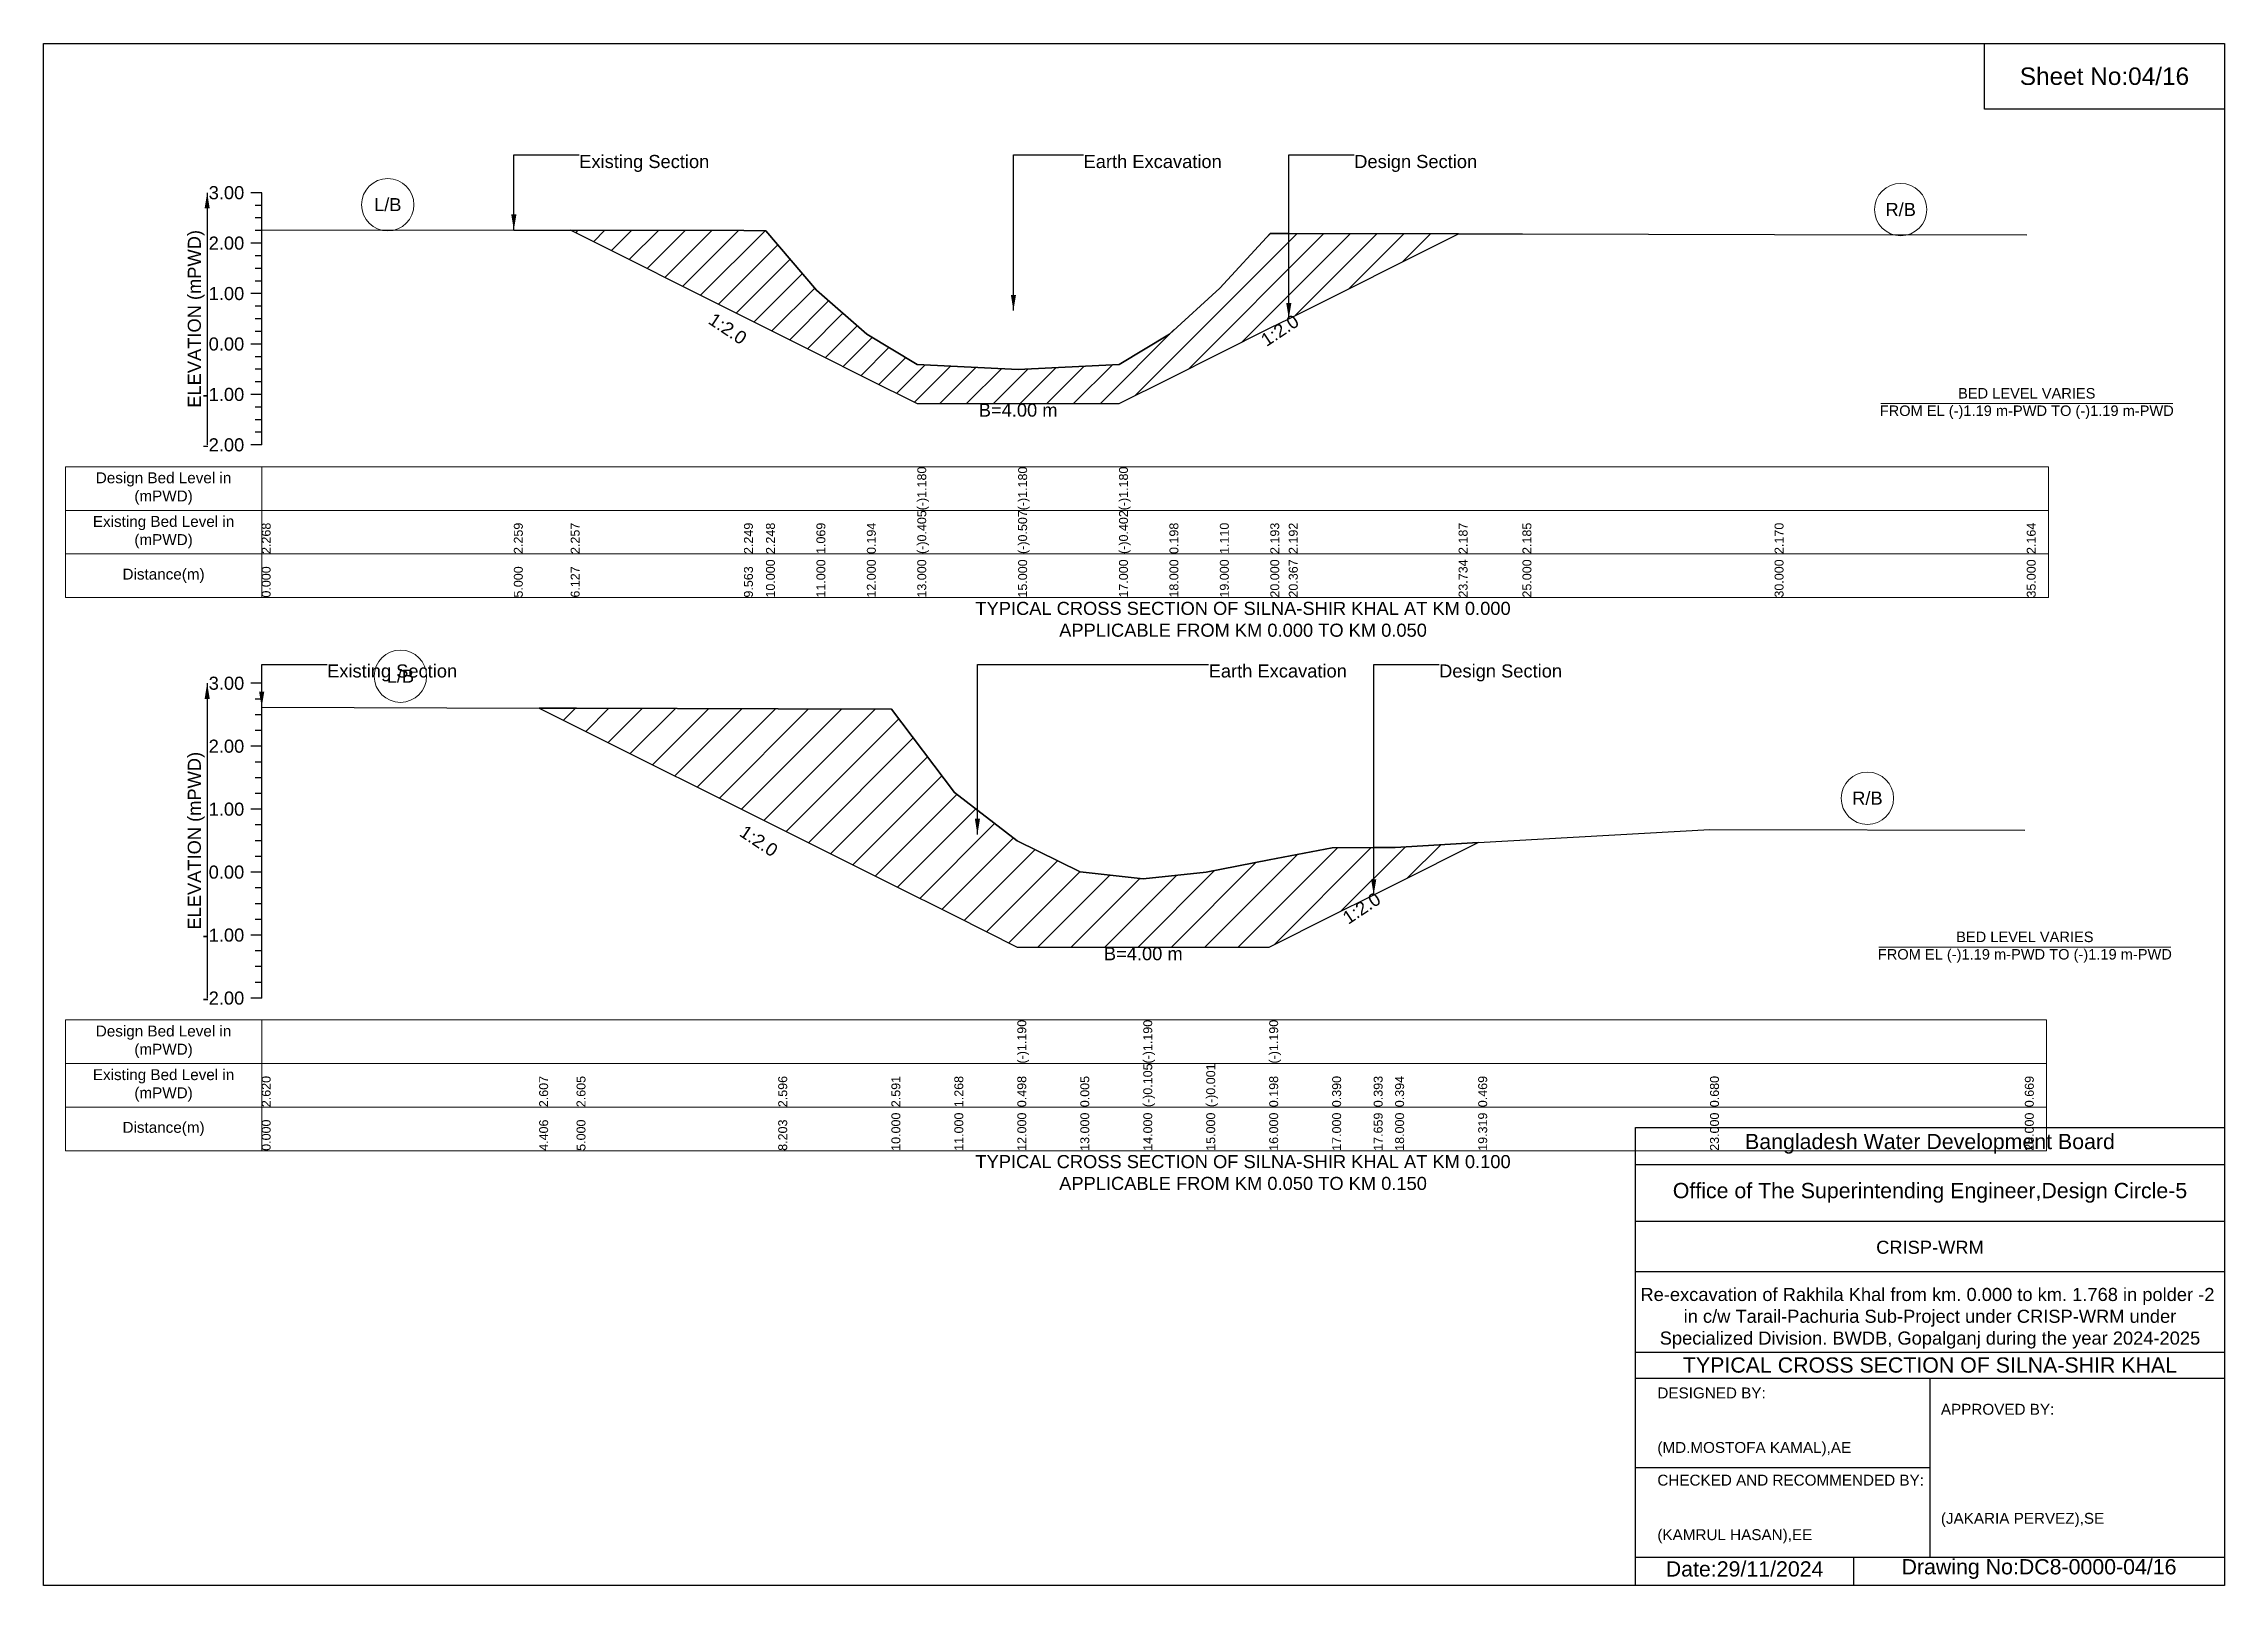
# Model space of a CAD drawing. Header units: inches. Extents: x 91000 to 258000, y -5656 to 0.
# Drawn here: x 130000 to 138000, y -5656 to 0 of the extents above; entities that cross this region are included whole.
import ezdxf

# ---------------------------------------------------------------- set-up
doc = ezdxf.new("R2010")
doc.units = ezdxf.units.IN
doc.header["$LTSCALE"] = 7
doc.header["$MEASUREMENT"] = 0
for name, color, linetype, lineweight in [('Cross section Data Border', 7, 'Continuous', 9), ('Cross Section Labels', 7, 'Continuous', 9), ('Existing_Bed_Level for Xsection', 7, 'Continuous', 25)]:
    doc.layers.add(name, color=color, linetype=linetype, lineweight=lineweight)
doc.styles.get("Standard").update_dxf_attribs({"font": 'arial.ttf'})
doc.dimstyles.get("Standard").update_dxf_attribs({"dimtxt": 0.18, "dimasz": 0.18, "dimexe": 0.18, "dimexo": 0.0625, "dimgap": 0.09, "dimtad": 0, "dimtih": 1, "dimtoh": 1, "dimdec": 4, "dimzin": 0, "dimdsep": 46, "dimtxsty": 'Standard', "dimcen": 0.09, "dimadec": 0, "dimazin": 0, "dimtfac": 1, "dimtdec": 4, "dimtofl": 0, "dimtmove": 0, "dimatfit": 3, "dimfxl": 1, "dimtolj": 1, "dimtzin": 0, "dimarcsym": 0})

msp = doc.modelspace()

# ---------------------------------------------------------------- texts
at = {"attachment_point": 5}
for s, insert, char_height in [('Sheet No:04/16', (137560, -120), 64), ('Bangladesh Water Development Board', (136920, -4036), 56), ('Office of The Superintending Engineer,Design Circle-5', (136920, -4216), 56)]:
    msp.add_mtext(s, dxfattribs=dict(at, insert=insert, char_height=char_height))
for s, insert, char_height, width, attachment_point in [('CRISP-WRM', (136920, -4416), 48, 2240, 5), ('Re-excavation of Rakhila Khal from km. 0.000 to km. 1.768 in polder -2  in c/w Tarail-Pachuria Sub-Project under CRISP-WRM under Specialized Division. BWDB, Gopalganj during the year 2024-2025', (136920, -4676), 48, 2160, 5), ('TYPICAL CROSS SECTION OF SILNA-SHIR KHAL', (136920, -4848), 56, 2240, 5), ('DESIGNED BY:^J^J^J(MD.MOSTOFA KAMAL),AE', (135920, -5056), 40, 1120, 4), ('APPROVED BY:^J^J^J^J^J^J(JAKARIA PERVEZ),SE', (136960, -5216), 40, 1120, 4), ('CHECKED AND RECOMMENDED BY:^J^J^J(KAMRUL HASAN),EE', (135920, -5376), 40, 1120, 4), ('Date:29/11/2024', (136240, -5596), 56, 1120, 5), ('Drawing No:DC8-0000-04/16', (137320, -5596), 56, 1760, 5)]:
    msp.add_mtext(s, dxfattribs=dict(insert=insert, char_height=char_height, width=width, attachment_point=attachment_point))
at = {"layer": 'Cross section Data Border', "char_height": 40, "width": 640, "attachment_point": 5}
for s, insert in [('Design Bed Level in (mPWD)', (130440, -1632.2)), ('Existing Bed Level in (mPWD)', (130440, -1792.2)), ('Distance(m)', (130440, -1952.2)), ('Design Bed Level in (mPWD)', (130440, -3661.7)), ('Existing Bed Level in (mPWD)', (130440, -3821.7)), ('Distance(m)', (130440, -3981.7))]:
    msp.add_mtext(s, dxfattribs=dict(at, insert=insert))
at = {"layer": 'Cross Section Labels'}
for s, insert, char_height, attachment_point in [('Existing Section', (131965, -408.5), 48, 1), ('Earth Excavation', (133815, -408.5), 48, 1), ('Design Section', (134807.9, -408.5), 48, 1), ('L/B', (131262.5, -591), 48, 5), ('R/B', (136812.5, -608.8), 48, 5), ('BED LEVEL VARIES ^JFROM EL (-)1.19 m-PWD TO (-)1.19 m-PWD', (137275, -1320.5), 38.4, 5), ('B=4.00 m', (133575, -1320.5), 48, 2), ('TYPICAL CROSS SECTION OF SILNA-SHIR KHAL AT KM 0.000^JAPPLICABLE FROM KM 0.000 TO KM 0.050', (134400, -2112.2), 48, 5), ('Existing Section', (131040, -2277.4), 48, 1), ('L/B', (131308.9, -2320.6), 48, 5), ('Earth Excavation', (134274, -2277.4), 48, 1), ('Design Section', (135119.3, -2277.4), 48, 1), ('R/B', (136690.5, -2768.4), 48, 5), ('BED LEVEL VARIES ^JFROM EL (-)1.19 m-PWD TO (-)1.19 m-PWD', (137268, -3314.6), 38.4, 5), ('B=4.00 m', (134034, -3314.6), 48, 2), ('TYPICAL CROSS SECTION OF SILNA-SHIR KHAL AT KM 0.100^JAPPLICABLE FROM KM 0.050 TO KM 0.150', (134400, -4141.7), 48, 5)]:
    msp.add_mtext(s, dxfattribs=dict(at, insert=insert, char_height=char_height, attachment_point=attachment_point))
at = {"layer": 'Cross Section Labels', "char_height": 48, "attachment_point": 2}
for insert, rotation in [((132523, -1025.8), 326.30993), ((134521.6, -1032.2), 33.69007), ((132637.2, -2905), 326.30993), ((134821.6, -3151.8), 33.69007)]:
    msp.add_mtext('1:2.0', dxfattribs=dict(at, insert=insert, rotation=rotation))
at = {"layer": 'Existing_Bed_Level for Xsection', "char_height": 48, "attachment_point": 6}
for s, insert in [('3.00', (130736, -547.2)), ('2.00', (130736, -732.2)), ('1.00', (130736, -917.2)), ('0.00', (130736, -1102.2)), ('-1.00', (130736, -1287.2)), ('-2.00', (130736, -1472.2)), ('3.00', (130736, -2346.7)), ('2.00', (130736, -2577.7)), ('1.00', (130736, -2808.7)), ('0.00', (130736, -3039.7)), ('-1.00', (130736, -3270.7)), ('-2.00', (130736, -3501.7))]:
    msp.add_mtext(s, dxfattribs=dict(at, insert=insert))
at = {"layer": 'Existing_Bed_Level for Xsection', "rotation": 90}
for s, insert, char_height, attachment_point in [('ELEVATION (mPWD)', (130560, -1009.7), 48, 5), ('(-)1.180', (133205, -1712.2), 32.8, 1), ('(-)1.180', (133575, -1712.2), 32.8, 1), ('(-)1.180', (133945, -1712.2), 32.8, 1), ('2.268', (130800, -1872.2), 32.8, 1), ('2.259', (131725, -1872.2), 32.8, 1), ('2.257', (131933.5, -1872.2), 32.8, 1), ('2.249', (132569.2, -1872.2), 32.8, 1), ('2.248', (132650, -1872.2), 32.8, 1), ('1.069', (132835, -1872.2), 32.8, 1), ('0.194', (133020, -1872.2), 32.8, 1), ('(-)0.405', (133205, -1872.2), 32.8, 1), ('(-)0.507', (133575, -1872.2), 32.8, 1), ('(-)0.402', (133945, -1872.2), 32.8, 1), ('0.198', (134130, -1872.2), 32.8, 1), ('1.110', (134315, -1872.2), 32.8, 1), ('2.193', (134500, -1872.2), 32.8, 1), ('2.192', (134567.9, -1872.2), 32.8, 1), ('2.187', (135190.8, -1872.2), 32.8, 1), ('2.185', (135425, -1872.2), 32.8, 1), ('2.170', (136350, -1872.2), 32.8, 1), ('2.164', (137275, -1872.2), 32.8, 1), ('0.000', (130800, -2032.2), 32.8, 1), ('5.000', (131725, -2032.2), 32.8, 1), ('6.127', (131933.5, -2032.2), 32.8, 1), ('9.563', (132569.2, -2032.2), 32.8, 1), ('10.000', (132650, -2032.2), 32.8, 1), ('11.000', (132835, -2032.2), 32.8, 1), ('12.000', (133020, -2032.2), 32.8, 1), ('13.000', (133205, -2032.2), 32.8, 1), ('15.000', (133575, -2032.2), 32.8, 1), ('17.000', (133945, -2032.2), 32.8, 1), ('18.000', (134130, -2032.2), 32.8, 1), ('19.000', (134315, -2032.2), 32.8, 1), ('20.000', (134500, -2032.2), 32.8, 1), ('20.367', (134567.9, -2032.2), 32.8, 1), ('23.734', (135190.8, -2032.2), 32.8, 1), ('25.000', (135425, -2032.2), 32.8, 1), ('30.000', (136350, -2032.2), 32.8, 1), ('35.000', (137275, -2032.2), 32.8, 1), ('ELEVATION (mPWD)', (130560, -2924.2), 48, 5), ('(-)1.190', (133572, -3741.7), 32.8, 1), ('(-)1.190', (134034, -3741.7), 32.8, 1), ('(-)1.190', (134496, -3741.7), 32.8, 1), ('(-)0.105', (134034, -3901.7), 32.8, 1), ('(-)0.001', (134265, -3901.7), 32.8, 1), ('2.620', (130800, -3901.7), 32.8, 1), ('2.607', (131817.9, -3901.7), 32.8, 1), ('2.605', (131955, -3901.7), 32.8, 1), ('2.596', (132694.9, -3901.7), 32.8, 1), ('2.591', (133110, -3901.7), 32.8, 1), ('1.268', (133341, -3901.7), 32.8, 1), ('0.498', (133572, -3901.7), 32.8, 1), ('0.005', (133803, -3901.7), 32.8, 1), ('0.198', (134496, -3901.7), 32.8, 1), ('0.390', (134727, -3901.7), 32.8, 1), ('0.393', (134879.3, -3901.7), 32.8, 1), ('0.394', (134958, -3901.7), 32.8, 1), ('0.469', (135262.7, -3901.7), 32.8, 1), ('0.680', (136113, -3901.7), 32.8, 1), ('0.669', (137268, -3901.7), 32.8, 1), ('0.000', (130800, -4061.7), 32.8, 1), ('4.406', (131817.9, -4061.7), 32.8, 1), ('5.000', (131955, -4061.7), 32.8, 1), ('8.203', (132694.9, -4061.7), 32.8, 1), ('10.000', (133110, -4061.7), 32.8, 1), ('11.000', (133341, -4061.7), 32.8, 1), ('12.000', (133572, -4061.7), 32.8, 1), ('13.000', (133803, -4061.7), 32.8, 1), ('14.000', (134034, -4061.7), 32.8, 1), ('15.000', (134265, -4061.7), 32.8, 1), ('16.000', (134496, -4061.7), 32.8, 1), ('17.000', (134727, -4061.7), 32.8, 1), ('17.659', (134879.3, -4061.7), 32.8, 1), ('18.000', (134958, -4061.7), 32.8, 1), ('19.319', (135262.7, -4061.7), 32.8, 1), ('23.000', (136113, -4061.7), 32.8, 1), ('28.000', (137268, -4061.7), 32.8, 1)]:
    msp.add_mtext(s, dxfattribs=dict(at, insert=insert, char_height=char_height, attachment_point=attachment_point))

# ---------------------------------------------------------------- hatches: boundary and pattern name
at = {"layer": 'Existing_Bed_Level for Xsection'}
h = msp.add_hatch(dxfattribs=at)
h.set_pattern_fill('ANSI31', color=256, scale=555, style=0)
h.paths.add_polyline_path([(131933.5, -684.7), (132569.2, -1002.6), (132650, -1043), (132835, -1135.5), (133020, -1228), (133205, -1320.5), (133575, -1320.5), (133945, -1320.5), (134130, -1228), (134315, -1135.5), (134500, -1043), (134567.9, -1009.1), (135190.8, -697.6), (134567.9, -696.6), (134500, -696.5), (134315, -896.9), (134130, -1065.6), (133945, -1176.6), (133575, -1196), (133205, -1177.1), (133020, -1066.3), (132835, -904.4), (132650, -686.3), (132569.2, -686.1)])
h = msp.add_hatch(dxfattribs=at)
h.set_pattern_fill('ANSI31', color=256, scale=693, style=0)
h.paths.add_polyline_path([(131817.9, -2437.6), (131955, -2506.1), (132694.9, -2876.1), (133110, -3083.6), (133341, -3199.1), (133572, -3314.6), (133803, -3314.6), (134034, -3314.6), (134265, -3314.6), (134496, -3314.6), (134727, -3199.1), (134879.3, -3123), (134958, -3083.6), (135262.7, -2931.3), (134958, -2948.7), (134879.3, -2949), (134727, -2949.7), (134496, -2994), (134265, -3040), (134034, -3064), (133803, -3038.6), (133572, -2924.7), (133341, -2746.8), (133110, -2441.2), (132694.9, -2440.1), (131955, -2438)])

# ---------------------------------------------------------------- linework, layer by layer
for points in [[(130000, 0), (138000, 0), (138000, -5656), (130000, -5656)], [(137120, 0), (138000, 0), (138000, -240), (137120, -240)]]:
    msp.add_lwpolyline(points, close=True)
for points in [[(135840, -5656), (135840, -3976), (138000, -3976)], [(135840, -4112), (138000, -4112)], [(135840, -4320), (138000, -4320)], [(135840, -4504), (138000, -4504)], [(135840, -4800), (138000, -4800)], [(135840, -4896), (138000, -4896)], [(136920, -4896), (136920, -5552)], [(135840, -5224), (136920, -5224)], [(135840, -5552), (138000, -5552)], [(136640, -5552), (136640, -5656)]]:
    msp.add_lwpolyline(points)
at = {"layer": 'Cross section Data Border'}
for points in [[(130080, -1552.2), (137355, -1552.2), (137355, -2032.2), (130080, -2032.2)], [(130080, -3581.7), (137348, -3581.7), (137348, -4061.7), (130080, -4061.7)]]:
    msp.add_lwpolyline(points, close=True, dxfattribs=at)
for points in [[(130800, -1552.2), (130800, -2032.2)], [(130080, -1712.2), (137355, -1712.2)], [(130080, -1872.2), (137355, -1872.2)], [(130800, -3581.7), (130800, -4061.7)], [(130080, -3741.7), (137348, -3741.7)], [(130080, -3901.7), (137348, -3901.7)]]:
    msp.add_lwpolyline(points, dxfattribs=at)
at = {"layer": 'Cross Section Labels'}
for points in [[(136739.2, -1320.5), (137810.8, -1320.5)], [(136732.2, -3314.6), (137803.8, -3314.6)]]:
    msp.add_lwpolyline(points, dxfattribs=at)
for centre in [(131262.5, -591), (136812.5, -608.8), (131308.9, -2320.6), (136690.5, -2768.4)]:
    msp.add_circle(centre, 96, dxfattribs=at)
at = {"layer": 'Existing_Bed_Level for Xsection'}
for points in [[(130800, -547.2), (130760, -547.2)], [(130800, -1472.2), (130800, -1287.2), (130800, -1102.2), (130800, -917.2), (130800, -732.2), (130800, -547.2)], [(130800, -593.5), (130776, -593.5)], [(130800, -639.7), (130776, -639.7)], [(130800, -686), (130776, -686)], [(130800, -682.6), (131725, -684.3), (131933.5, -684.7), (132569.2, -686.1), (132650, -686.3), (132835, -904.4), (133020, -1066.3), (133205, -1177.1), (133205, -1177.1), (133575, -1196), (133575, -1196), (133945, -1176.6), (133945, -1176.6), (134130, -1065.6), (134315, -896.9), (134500, -696.5), (134567.9, -696.6), (135190.8, -697.6), (135425, -698), (136350, -700.8), (137275, -701.9)], [(130800, -732.2), (130760, -732.2)], [(130800, -778.5), (130776, -778.5)], [(130800, -824.7), (130776, -824.7)], [(130800, -871), (130776, -871)], [(130800, -917.2), (130760, -917.2)], [(130800, -963.5), (130776, -963.5)], [(130800, -1009.7), (130776, -1009.7)], [(130800, -1102.2), (130760, -1102.2)], [(130800, -1056), (130776, -1056)], [(130800, -1148.5), (130776, -1148.5)], [(130800, -1194.7), (130776, -1194.7)], [(130800, -1241), (130776, -1241)], [(130800, -1287.2), (130760, -1287.2)], [(130800, -1333.5), (130776, -1333.5)], [(130800, -1379.7), (130776, -1379.7)], [(130800, -1426), (130776, -1426)], [(130800, -1472.2), (130760, -1472.2)], [(130800, -2346.7), (130760, -2346.7)], [(130800, -3501.7), (130800, -3270.7), (130800, -3039.7), (130800, -2808.7), (130800, -2577.7), (130800, -2346.7)], [(130800, -2404.5), (130776, -2404.5)], [(130800, -2462.2), (130776, -2462.2)], [(130800, -2434.5), (131817.9, -2437.6), (131955, -2438), (132694.9, -2440.1), (133110, -2441.2), (133341, -2746.8), (133572, -2924.7), (133572, -2924.7), (133803, -3038.6), (134034, -3064), (134034, -3064), (134265, -3040), (134496, -2994), (134496, -2994), (134727, -2949.7), (134879.3, -2949), (134958, -2948.7), (135262.7, -2931.3), (136113, -2882.7), (137268, -2885.2)], [(130800, -2520), (130776, -2520)], [(130800, -2577.7), (130760, -2577.7)], [(130800, -2635.5), (130776, -2635.5)], [(130800, -2693.2), (130776, -2693.2)], [(130800, -2751), (130776, -2751)], [(130800, -2808.7), (130760, -2808.7)], [(130800, -2866.5), (130776, -2866.5)], [(130800, -2924.2), (130776, -2924.2)], [(130800, -3039.7), (130760, -3039.7)], [(130800, -2982), (130776, -2982)], [(130800, -3097.5), (130776, -3097.5)], [(130800, -3155.2), (130776, -3155.2)], [(130800, -3270.7), (130760, -3270.7)], [(130800, -3213), (130776, -3213)], [(130800, -3328.5), (130776, -3328.5)], [(130800, -3386.2), (130776, -3386.2)], [(130800, -3501.7), (130760, -3501.7)], [(130800, -3444), (130776, -3444)]]:
    msp.add_lwpolyline(points, dxfattribs=at)
for points in [[(131933.5, -684.7), (131933.5, -684.7), (132569.2, -1002.6), (132650, -1043), (132835, -1135.5), (133020, -1228), (133205, -1320.5), (133205, -1320.5), (133575, -1320.5), (133575, -1320.5), (133945, -1320.5), (133945, -1320.5), (134130, -1228), (134315, -1135.5), (134500, -1043), (134567.9, -1009.1), (135190.8, -697.6), (135190.8, -697.6), (135190.8, -697.6), (134567.9, -696.6), (134500, -696.5), (134315, -896.9), (134130, -1065.6), (133945, -1176.6), (133945, -1176.6), (133575, -1196), (133575, -1196), (133205, -1177.1), (133205, -1177.1), (133020, -1066.3), (132835, -904.4), (132650, -686.3), (132569.2, -686.1), (131933.5, -684.7)], [(131817.9, -2437.6), (131955, -2506.1), (132694.9, -2876.1), (133110, -3083.6), (133341, -3199.1), (133572, -3314.6), (133572, -3314.6), (133803, -3314.6), (134034, -3314.6), (134034, -3314.6), (134265, -3314.6), (134496, -3314.6), (134496, -3314.6), (134727, -3199.1), (134879.3, -3123), (134958, -3083.6), (135262.7, -2931.3), (135262.7, -2931.3), (135262.7, -2931.3), (134958, -2948.7), (134879.3, -2949), (134727, -2949.7), (134496, -2994), (134496, -2994), (134265, -3040), (134034, -3064), (134034, -3064), (133803, -3038.6), (133572, -2924.7), (133572, -2924.7), (133341, -2746.8), (133110, -2441.2), (132694.9, -2440.1), (131955, -2438)]]:
    msp.add_lwpolyline(points, close=True, dxfattribs=at)

msp.set_redraw_order([(e.dxf.handle, doc.entitydb.next_handle()) for e in msp.query("TEXT MTEXT ATTDEF DIMENSION ARC_DIMENSION")])  # texts and dimensions are drawn at this point

# ---------------------------------------------------------------- leaders
at = {"layer": 'Cross Section Labels', "annotation_type": 0, "has_hookline": 1, "hookline_direction": 0}
for points, text_width in [([(131725, -684.3), (131725, -408.5), (131964.9, -408.5)], 467.2), ([(133557.7, -979.2), (133557.7, -408.5), (133814.9, -408.5)], 497), ([(134567.9, -1009.1), (134567.9, -408.5), (134807.8, -408.5)], 441.2), ([(130800, -2434.5), (130800, -2277.4), (131039.9, -2277.4)], 467.2), ([(133425.6, -2901.3), (133425.6, -2277.4), (134273.9, -2277.4)], 497), ([(134879.3, -3123), (134879.3, -2277.4), (135119.2, -2277.4)], 441.2)]:
    msp.add_leader(points, dimstyle='Standard', override={"dimasz": 57.6}, dxfattribs=dict(at, text_width=text_width))
at = {"layer": 'Existing_Bed_Level for Xsection'}
for points in [[(130600, -547.2), (130600, -1472.2)], [(130600, -2346.7), (130600, -3501.7)]]:
    msp.add_leader(points, dimstyle='Standard', override={"dimasz": 57.6}, dxfattribs=at)

doc.saveas('drawing.dxf')
